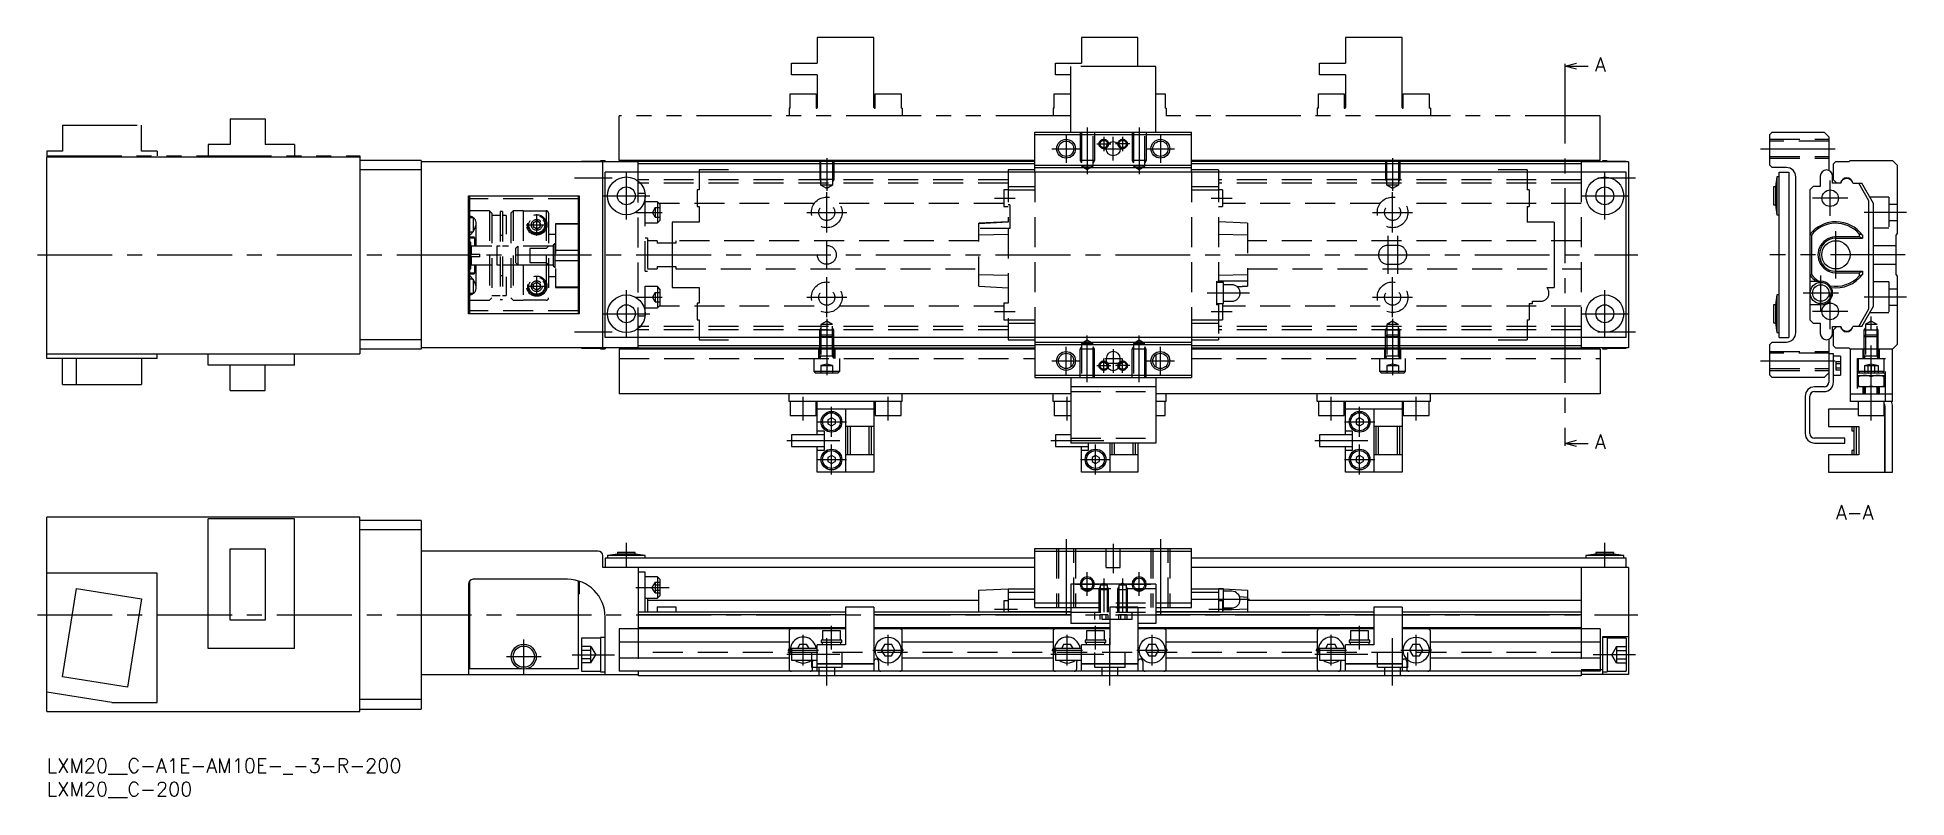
# Model space of a CAD drawing. Extents: x -2 to 394, y -8 to 153.
import ezdxf

# ---------------------------------------------------------------- set-up
doc = ezdxf.new("R2010")
doc.units = 0
doc.header["$LTSCALE"] = 0.5
for name, pattern in [('CENTER', [50.8, 31.75, -6.35, 6.35, -6.35]), ('DASHED', [19.05, 12.7, -6.35]), ('PHANTOM', [63.5, 31.75, -6.35, 6.35, -6.35, 6.35, -6.35])]:
    doc.linetypes.add(name, pattern=pattern)
for name, color, linetype in [('MSM_CENTER', 1, 'CENTER'), ('MSM_CONTINUOUS', 7, 'CONTINUOUS'), ('MSM_DASHED', 4, 'DASHED'), ('MSM_IMAGINARY', 6, 'PHANTOM'), ('MSM_NARROW', 5, 'CONTINUOUS'), ('MSM_PART_NUMBER', 7, 'CONTINUOUS')]:
    doc.layers.add(name, color=color, linetype=linetype)
doc.styles.get("Standard").update_dxf_attribs({"font": 'txt.shx', "height": 3, "bigfont": 'bigfont.shx'})

msp = doc.modelspace()

# ---------------------------------------------------------------- texts
at = {"layer": 'MSM_PART_NUMBER'}
for s, p in [('A', (328.32, 145.67)), ('A', (328.32, 65.67)), ('A-A', (379.4, 50.7))]:
    msp.add_text(s, height=3, dxfattribs=at).set_placement(p)

# ---------------------------------------------------------------- blocks, each defined once
blk = doc.blocks.new('*U8')
at = {"layer": 'MSM_PART_NUMBER'}
blk.add_text('LXM20__C-A1E-AM10E-_-3-R-200', height=3, dxfattribs=at).set_placement((0, -3))
blk = doc.blocks.new('*U9')
at = {"layer": 'MSM_PART_NUMBER'}
blk.add_text('LXM20__C-200', height=3, dxfattribs=at).set_placement((0, -8))

# ---------------------------------------------------------------- linework, layer by layer
at = {"layer": 'MSM_CENTER'}
for p, q in [((321.9, 146.3), (321.9, 67.3)), ((216.15, 132.3), (216.15, 126.3)), ((220.65, 133.8), (220.65, 123.89)), ((224.15, 131.8), (224.15, 128.8)), ((226.15, 126.8), (226.15, 131.8)), ((228.15, 131.8), (228.15, 128.8)), ((231.65, 133.8), (231.65, 123.89)), ((236.15, 132.3), (236.15, 126.3)), ((165.4, 127.3), (165.4, 120.39)), ((213.15, 129.3), (219.15, 129.3)), ((222.65, 130.3), (225.65, 130.3)), ((224.15, 129.3), (228.15, 129.3)), ((229.65, 130.3), (226.65, 130.3)), ((233.15, 129.3), (239.15, 129.3)), ((285.4, 127.3), (285.4, 120.39)), ((363.4, 129.3), (379.9, 129.3)), ((111.9, 123.1), (119.9, 123.1)), ((122.9, 114.3), (122.9, 124.3)), ((328.9, 123.1), (336.9, 123.1)), ((330.4, 114.3), (330.4, 124.3)), ((117.9, 119.3), (127.9, 119.3)), ((165.4, 111.55), (165.4, 120.05)), ((285.4, 111.55), (285.4, 120.05)), ((325.4, 119.3), (335.4, 119.3)), ((378.2, 115.05), (378.2, 122.55)), ((103.9, 110.89), (103.9, 115.41)), ((124.9, 115.8), (130.5, 115.8)), ((161.15, 115.8), (169.65, 115.8)), ((200.95, 118.8), (205.35, 118.8)), ((246.95, 118.8), (251.35, 118.8)), ((281.15, 115.8), (289.65, 115.8)), ((381.95, 118.8), (374.45, 118.8)), ((394.4, 115.8), (385.4, 115.8)), ((101.64, 113.15), (106.16, 113.15)), ((379.4, 101.8), (379.4, 111.8)), ((165.4, 103.8), (165.4, 109.8)), ((284.4, 110.8), (284.4, 102.8)), ((286.4, 110.8), (286.4, 102.8)), ((-2, 106.8), (337.4, 106.8)), ((394.1, 106.8), (365.4, 106.8)), ((101.9, 100.15), (105.89, 100.15)), ((103.9, 98.15), (103.9, 102.14)), ((122.9, 89.3), (122.9, 99.3)), ((165.4, 93.55), (165.4, 102.05)), ((285.4, 93.55), (285.4, 102.05)), ((330.4, 89.3), (330.4, 99.3)), ((376.2, 94.95), (376.2, 102.45)), ((124.9, 97.8), (130.5, 97.8)), ((161.15, 97.8), (169.65, 97.8)), ((255.05, 98.7), (246.05, 98.7)), ((281.15, 97.8), (289.65, 97.8)), ((379.95, 98.7), (372.45, 98.7)), ((378.2, 91.05), (378.2, 98.55)), ((394.4, 97.8), (385.4, 97.8)), ((117.9, 94.3), (127.9, 94.3)), ((165.4, 93.21), (165.4, 81.3)), ((200.95, 94.8), (205.35, 94.8)), ((246.95, 94.75), (251.35, 94.75)), ((285.4, 93.21), (285.4, 81.3)), ((325.4, 94.3), (335.4, 94.3)), ((381.95, 94.8), (374.45, 94.8)), ((386.9, 71.7), (386.9, 93.71)), ((111.9, 90.5), (119.9, 90.5)), ((216.15, 81.3), (216.15, 87.3)), ((220.65, 79.8), (220.65, 89.71)), ((231.65, 79.8), (231.65, 89.71)), ((236.15, 81.3), (236.15, 87.3)), ((328.9, 90.5), (336.9, 90.5)), ((213.15, 84.3), (219.15, 84.3)), ((222.65, 83.3), (225.65, 83.3)), ((224.15, 81.8), (224.15, 84.8)), ((224.4, 84.8), (227.9, 84.8)), ((224.4, 83.8), (227.9, 83.8)), ((226.15, 86.8), (226.15, 81.8)), ((229.65, 83.3), (226.65, 83.3)), ((228.15, 81.8), (228.15, 84.8)), ((233.15, 84.3), (239.15, 84.3)), ((363.4, 84.3), (379.9, 84.3)), ((160.4, 71.7), (160.4, 76.7)), ((178.4, 71.7), (178.4, 76.7)), ((216.4, 71.7), (216.4, 76.7)), ((272.4, 71.7), (272.4, 76.7)), ((290.4, 71.7), (290.4, 76.7)), ((163.2, 71.4), (169.6, 71.4)), ((166.4, 68.2), (166.4, 74.6)), ((275.2, 71.4), (281.6, 71.4)), ((278.4, 68.2), (278.4, 74.6)), ((156.9, 67.4), (168.15, 67.4)), ((212.9, 67.4), (224.15, 67.4)), ((268.9, 67.4), (280.15, 67.4)), ((166.4, 60.2), (166.4, 66.6)), ((222.4, 60.2), (222.4, 66.6)), ((278.4, 60.2), (278.4, 66.6)), ((163.2, 63.4), (169.6, 63.4)), ((219.2, 63.4), (225.6, 63.4)), ((275.2, 63.4), (281.6, 63.4)), ((122.9, 40.5), (122.9, 45.7)), ((216.15, 46.5), (216.15, 30)), ((226.15, 45.5), (226.15, 39.3)), ((236.15, 46.5), (236.15, 30)), ((330.4, 40.5), (330.4, 45.7)), ((124.9, 36.25), (132, 36.25)), ((218.15, 37), (223.15, 37)), ((220.65, 34.5), (220.65, 39.5)), ((224.15, 38.2), (224.15, 31)), ((228.15, 38.2), (228.15, 31)), ((229.15, 37), (234.15, 37)), ((231.65, 34.5), (231.65, 39.5)), ((255.05, 33.7), (246.45, 33.7)), ((-2, 30.5), (337.4, 30.5)), ((166.4, 23.1), (166.4, 28.1)), ((200.95, 31.7), (205.85, 31.7)), ((222.4, 23.1), (222.4, 28.1)), ((246.45, 31.7), (251.35, 31.7)), ((278.4, 23.1), (278.4, 28.1)), ((101.15, 17.95), (101.15, 25.25)), ((160.4, 19.75), (160.4, 26.25)), ((165.4, 15.5), (165.4, 25.5)), ((178.4, 19.75), (178.4, 26.25)), ((216.4, 19.75), (216.4, 26.25)), ((225.4, 15.5), (225.4, 25.5)), ((234.4, 19.75), (234.4, 26.25)), ((272.4, 19.75), (272.4, 26.25)), ((285.4, 15.5), (285.4, 25.5)), ((290.4, 19.75), (290.4, 26.25)), ((97.5, 21.6), (104.8, 21.6)), ((111.4, 22), (120.4, 22)), ((156.9, 22.1), (168.15, 22.1)), ((157.15, 23), (163.65, 23)), ((175.15, 23), (181.65, 23)), ((212.9, 22.1), (224.15, 22.1)), ((213.15, 23), (219.65, 23)), ((231.15, 23), (237.65, 23)), ((268.9, 22.1), (280.15, 22.1)), ((269.15, 23), (275.65, 23)), ((287.15, 23), (293.65, 23)), ((336.9, 22), (327.9, 22))]:
    msp.add_line(p, q, dxfattribs=at)
at = {"layer": 'MSM_CONTINUOUS'}
for p, q in [((321.9, 146.8), (324.4, 147.47)), ((321.9, 147.3), (321.9, 146.3)), ((324.4, 146.13), (321.9, 146.8)), ((321.9, 146.8), (326.9, 146.8)), ((209.55, 132.8), (242.75, 132.8)), ((209.55, 124.3), (209.55, 132.8)), ((209.55, 132.3), (242.75, 132.3)), ((242.75, 124.3), (242.75, 132.8)), ((365.4, 132.3), (365.9, 132.8)), ((365.4, 125.8), (365.4, 132.3)), ((365.9, 132.8), (376.9, 132.8)), ((376.9, 132.8), (377.9, 131.8)), ((377.9, 131.8), (377.9, 124.7)), ((66.4, 127.5), (0, 127.5)), ((0, 84.8), (0, 127.5)), ((66.4, 127.5), (66.4, 85.8)), ((79.4, 126.8), (66.4, 126.8)), ((79.4, 124.8), (66.4, 124.8)), ((79.4, 126.8), (79.4, 86.8)), ((125.4, 126.5), (79.4, 126.5)), ((117.4, 126.6), (113.4, 126.6)), ((117.4, 126.75), (117.4, 126.5)), ((118.4, 126.75), (117.4, 126.75)), ((117.9, 87.1), (117.9, 126.5)), ((118.4, 126.75), (118.4, 126.5)), ((118.4, 89.3), (118.4, 124.3)), ((334.9, 124.3), (118.4, 124.3)), ((125.4, 124.3), (125.4, 126.8)), ((209.55, 126.8), (125.4, 126.8)), ((209.55, 126.6), (125.4, 126.6)), ((209.55, 126.1), (125.4, 126.1)), ((209.55, 124.8), (203.85, 124.8)), ((203.85, 124.8), (203.85, 124.3)), ((209.55, 125.8), (242.75, 125.8)), ((209.55, 125.3), (242.75, 125.3)), ((325.4, 126.8), (242.75, 126.8)), ((325.4, 126.6), (242.75, 126.6)), ((325.4, 126.1), (242.75, 126.1)), ((248.45, 124.8), (242.75, 124.8)), ((248.45, 124.8), (248.45, 124.3)), ((325.4, 126.8), (325.4, 124.3)), ((335.4, 126.5), (325.4, 126.5)), ((330.9, 126.75), (329.9, 126.75)), ((329.9, 126.75), (329.9, 126.5)), ((330.9, 126.75), (330.9, 126.5)), ((334.9, 126.6), (330.9, 126.6)), ((334.9, 126.6), (334.9, 126.5)), ((334.9, 89.3), (334.9, 124.3)), ((335.4, 126.5), (335.4, 87.1)), ((365.9, 125.3), (365.4, 125.8)), ((368.9, 125.3), (365.9, 125.3)), ((366.85, 123.3), (366.6, 121.2)), ((366.85, 123.3), (366.85, 115.3)), ((367.4, 123.3), (366.85, 123.3)), ((367.4, 89.3), (367.4, 124.3)), ((367.4, 124.3), (369.4, 124.3)), ((369.4, 124.3), (369.4, 89.3)), ((370.9, 90.3), (370.9, 123.3)), ((376.1, 123.5), (376.1, 121.3)), ((378.7, 122), (378.7, 123.5)), ((378.9, 126.1), (379.4, 126.6)), ((378.9, 122.7), (378.9, 126.1)), ((379.4, 126.6), (382.2, 126.6)), ((382.2, 126.6), (382.4, 126.8)), ((382.4, 126.8), (391.4, 126.8)), ((391.4, 126.8), (392.4, 125.8)), ((392.4, 125.8), (392.4, 111.3)), ((89.4, 94.3), (89.4, 119.3)), ((89.4, 119.3), (112.9, 119.3)), ((89.65, 119.3), (89.65, 94.3)), ((112.65, 119.3), (112.65, 94.3)), ((112.9, 119.3), (112.9, 94.3)), ((366.2, 121.2), (366.2, 117.4)), ((366.6, 121.2), (366.2, 121.2)), ((366.6, 121.2), (366.6, 117.4)), ((374.61, 121.3), (373.9, 120.59)), ((373.9, 120.59), (373.9, 93.01)), ((376.1, 121.3), (374.61, 121.3)), ((380.44, 122), (378.7, 122)), ((379.6, 122), (378.9, 122.7)), ((382.96, 122), (384.9, 122)), ((386.4, 118.26), (384.24, 122)), ((387.4, 117.67), (384.9, 122)), ((89.65, 116.15), (89.4, 116.15)), ((366.2, 117.4), (366.6, 117.4)), ((366.6, 117.4), (366.85, 115.3)), ((366.85, 115.3), (367.4, 115.3)), ((386.4, 95.34), (386.4, 118.26)), ((387.4, 95.93), (387.4, 117.67)), ((89.4, 111.3), (89.65, 111.3)), ((112.9, 113.55), (112.65, 113.55)), ((112.9, 113.46), (112.65, 113.46)), ((374.2, 110.99), (373.9, 111.13)), ((384.36, 111.27), (384.36, 110.59)), ((392.4, 111.3), (392.1, 111)), ((392.1, 111), (392.1, 102.6)), ((112.65, 107.92), (112.9, 107.92)), ((374.2, 110.99), (374.2, 102.61)), ((379.4, 110.3), (385.02, 110.3)), ((384.36, 110.59), (379.72, 110.59)), ((385.02, 110.3), (384.36, 110.59)), ((385.02, 110.97), (385.02, 110.3)), ((89.4, 106.95), (89.65, 106.95)), ((89.65, 106.35), (89.4, 106.35)), ((112.9, 105.68), (112.65, 105.68)), ((379.4, 103.3), (385.02, 103.3)), ((384.36, 103.01), (385.02, 103.3)), ((385.02, 103.3), (385.02, 102.63)), ((89.4, 102.3), (89.65, 102.3)), ((112.65, 100.14), (112.9, 100.14)), ((112.65, 100.05), (112.9, 100.05)), ((373.9, 102.47), (374.2, 102.61)), ((373.9, 101.2), (376.2, 101.2)), ((379.72, 103.01), (384.36, 103.01)), ((384.36, 103.01), (384.36, 102.33)), ((392.1, 102.6), (392.4, 102.3)), ((392.4, 102.3), (392.4, 87.8)), ((89.4, 97.15), (89.65, 97.15)), ((366.2, 96.2), (366.2, 92.4)), ((366.6, 96.2), (366.2, 96.2)), ((366.85, 98.3), (366.6, 96.2)), ((366.6, 96.2), (366.6, 92.4)), ((366.85, 98.3), (366.85, 90.3)), ((367.4, 98.3), (366.85, 98.3)), ((376.2, 96.2), (373.9, 96.2)), ((384.24, 91.6), (386.4, 95.34)), ((384.9, 91.6), (387.4, 95.93)), ((112.9, 94.3), (89.4, 94.3)), ((366.2, 92.4), (366.6, 92.4)), ((366.6, 92.4), (366.85, 90.3)), ((373.9, 93.01), (374.61, 92.3)), ((374.61, 92.3), (376.1, 92.3)), ((376.1, 92.3), (376.1, 90.1)), ((378.7, 90.1), (378.7, 91.6)), ((378.7, 91.6), (380.44, 91.6)), ((378.9, 90.9), (379.6, 91.6)), ((384.9, 91.6), (382.96, 91.6)), ((79.4, 88.8), (66.4, 88.8)), ((334.9, 89.3), (118.4, 89.3)), ((125.4, 86.8), (125.4, 89.3)), ((209.55, 87.5), (125.4, 87.5)), ((203.85, 89.3), (203.85, 88.8)), ((203.85, 88.8), (209.55, 88.8)), ((209.55, 89.3), (209.55, 80.8)), ((209.55, 88.3), (242.75, 88.3)), ((209.55, 87.8), (242.75, 87.8)), ((242.75, 89.3), (242.75, 80.8)), ((242.75, 88.8), (248.45, 88.8)), ((325.4, 87.5), (242.75, 87.5)), ((248.45, 89.3), (248.45, 88.8)), ((325.4, 89.3), (325.4, 86.8)), ((365.4, 87.8), (365.9, 88.3)), ((365.4, 81.3), (365.4, 87.8)), ((365.9, 88.3), (368.9, 88.3)), ((366.85, 90.3), (367.4, 90.3)), ((367.4, 89.3), (369.4, 89.3)), ((377.9, 88.9), (377.9, 79.8)), ((378.9, 87.5), (378.9, 90.9)), ((379.4, 87), (378.9, 87.5)), ((392.4, 87.8), (391.4, 86.8)), ((0, 85.8), (66.4, 85.8)), ((23.4, 84.8), (0, 84.8)), ((3.3, 79.3), (3.3, 84.8)), ((6.27, 79.3), (6.27, 84.8)), ((20.1, 84.8), (20.1, 79.3)), ((23.4, 84.8), (23.4, 85.8)), ((34.2, 83.4), (34.2, 85.8)), ((52.5, 83.4), (34.2, 83.4)), ((38.88, 78), (38.88, 83.4)), ((46.33, 78), (46.33, 83.4)), ((52.5, 83.4), (52.5, 85.8)), ((79.4, 86.8), (66.4, 86.8)), ((125.4, 87.1), (79.4, 87.1)), ((113.4, 87), (117.4, 87)), ((117.4, 87.1), (117.4, 86.85)), ((117.4, 86.85), (118.4, 86.85)), ((118.4, 87.1), (118.4, 86.85)), ((209.55, 86.8), (121.4, 86.8)), ((121.4, 86.8), (121.4, 77.3)), ((209.55, 87), (125.4, 87)), ((217.15, 85.58), (217.15, 83.02)), ((224.65, 84.8), (224.65, 83.8)), ((227.65, 83.8), (227.65, 84.8)), ((235.15, 85.58), (235.15, 83.02)), ((325.4, 87), (242.75, 87)), ((329.4, 86.8), (242.75, 86.8)), ((335.4, 87.1), (325.4, 87.1)), ((329.4, 86.8), (329.4, 77.3)), ((329.9, 87.1), (329.9, 86.85)), ((329.9, 86.85), (330.9, 86.85)), ((330.9, 87.1), (330.9, 86.85)), ((330.9, 87), (334.9, 87)), ((334.9, 87.1), (334.9, 87)), ((378.9, 85.8), (377.9, 85.8)), ((378.9, 79.8), (378.9, 85.8)), ((380.4, 85.3), (378.9, 85.3)), ((382.2, 87), (379.4, 87)), ((380.4, 85.3), (380.4, 81.3)), ((382.4, 86.8), (382.2, 87)), ((391.4, 86.8), (382.4, 86.8)), ((382.4, 86.8), (382.4, 75.7)), ((391.4, 75.7), (391.4, 86.8)), ((3.3, 79.3), (20.1, 79.3)), ((209.55, 81.3), (242.75, 81.3)), ((209.55, 80.8), (242.75, 80.8)), ((217.15, 80.8), (217.15, 66.9)), ((235.15, 80.8), (235.15, 66.9)), ((365.9, 80.8), (365.4, 81.3)), ((376.9, 80.8), (365.9, 80.8)), ((377.9, 81.8), (376.9, 80.8)), ((378.9, 81.3), (380.4, 81.3)), ((384, 78.8), (384, 81.8)), ((384, 81.8), (389.8, 81.8)), ((384.15, 81.2), (389.65, 81.2)), ((384.15, 81.2), (384.15, 78.8)), ((386.9, 79.05), (386.9, 80.95)), ((389.65, 78.8), (389.65, 81.2)), ((389.8, 81.8), (389.8, 78.8)), ((38.88, 78), (46.33, 78)), ((217.15, 77.3), (121.4, 77.3)), ((157.4, 75.7), (157.4, 77.3)), ((181.4, 75.7), (157.4, 75.7)), ((157.65, 75.7), (157.65, 72.7)), ((163.15, 72.7), (163.15, 75.7)), ((163.4, 68.65), (163.4, 75.57)), ((175.4, 75.57), (175.4, 60.7)), ((175.65, 75.7), (175.65, 72.7)), ((181.15, 72.7), (181.15, 75.7)), ((181.4, 75.7), (181.4, 77.3)), ((213.4, 75.7), (213.4, 77.3)), ((217.15, 75.7), (213.4, 75.7)), ((213.65, 75.7), (213.65, 72.7)), ((235.15, 78.8), (217.15, 78.8)), ((329.4, 77.3), (235.15, 77.3)), ((237.4, 75.7), (235.15, 75.7)), ((237.15, 72.7), (237.15, 75.7)), ((237.4, 75.7), (237.4, 77.3)), ((269.4, 75.7), (269.4, 77.3)), ((293.4, 75.7), (269.4, 75.7)), ((269.65, 75.7), (269.65, 72.7)), ((275.15, 72.7), (275.15, 75.7)), ((275.4, 68.65), (275.4, 75.57)), ((287.4, 75.57), (287.4, 60.7)), ((287.65, 75.7), (287.65, 72.7)), ((293.15, 72.7), (293.15, 75.7)), ((293.4, 75.7), (293.4, 77.3)), ((372.9, 76.8), (372.9, 68.9)), ((373.9, 68.9), (373.9, 76.8)), ((376.9, 78.8), (374.9, 78.8)), ((374.9, 77.8), (376.9, 77.8)), ((382.4, 77.3), (391.4, 77.3)), ((391.4, 75.7), (382.4, 75.7)), ((389.8, 78.8), (384, 78.8)), ((384.15, 75.7), (384.15, 72.7)), ((385.2, 77.3), (385.2, 78.8)), ((385.4, 78.8), (385.4, 77.3)), ((388.59, 78.81), (388.27, 78.8)), ((388.4, 77.3), (388.4, 78.8)), ((388.6, 78.8), (388.6, 77.3)), ((389.65, 72.7), (389.65, 75.7)), ((157.65, 72.7), (163.15, 72.7)), ((175.4, 74.1), (163.4, 74.1)), ((166.4, 72.27), (165.65, 71.83)), ((165.65, 71.83), (165.65, 70.97)), ((167.15, 71.83), (166.4, 72.27)), ((167.15, 71.83), (167.15, 70.97)), ((169.4, 74.1), (169.4, 60.7)), ((175.65, 72.7), (181.15, 72.7)), ((213.65, 72.7), (217.15, 72.7)), ((235.15, 72.7), (237.15, 72.7)), ((269.65, 72.7), (275.15, 72.7)), ((287.4, 74.1), (275.4, 74.1)), ((278.4, 72.27), (277.65, 71.83)), ((277.65, 71.83), (277.65, 70.97)), ((279.15, 71.83), (278.4, 72.27)), ((279.15, 71.83), (279.15, 70.97)), ((281.4, 74.1), (281.4, 60.7)), ((287.65, 72.7), (293.15, 72.7)), ((384.15, 74.1), (377.8, 74.1)), ((377.8, 74.1), (377.8, 70.4)), ((384.15, 72.7), (389.65, 72.7)), ((389.75, 74.1), (389.65, 74.1)), ((389.75, 60.7), (389.75, 74.1)), ((389.75, 74.05), (389.8, 74.05)), ((389.8, 74.7), (389.8, 60.7)), ((391.4, 60.7), (391.4, 74.7)), ((157.9, 68.65), (157.9, 66.15)), ((164.9, 68.65), (157.9, 68.65)), ((164.9, 69.4), (163.4, 69.4)), ((164.9, 65.4), (164.9, 69.4)), ((165.65, 70.97), (166.4, 70.53)), ((166.4, 70.53), (167.15, 70.97)), ((175.4, 70.4), (169.4, 70.4)), ((169.9, 64.4), (169.9, 70.4)), ((170.4, 64.4), (170.4, 70.4)), ((174.4, 64.4), (174.4, 70.4)), ((174.9, 64.4), (174.9, 70.4)), ((213.9, 68.65), (213.9, 66.15)), ((217.15, 68.65), (213.9, 68.65)), ((269.9, 68.65), (269.9, 66.15)), ((276.9, 68.65), (269.9, 68.65)), ((276.9, 69.4), (275.4, 69.4)), ((276.9, 65.4), (276.9, 69.4)), ((277.65, 70.97), (278.4, 70.53)), ((278.4, 70.53), (279.15, 70.97)), ((287.4, 70.4), (281.4, 70.4)), ((281.9, 64.4), (281.9, 70.4)), ((282.4, 64.4), (282.4, 70.4)), ((286.4, 64.4), (286.4, 70.4)), ((286.9, 64.4), (286.9, 70.4)), ((321.9, 66.8), (324.4, 67.47)), ((381.3, 67.9), (374.9, 67.9)), ((377.8, 70.4), (384.3, 70.4)), ((381.3, 66.9), (381.3, 67.9)), ((382.8, 70.4), (382.8, 69.5)), ((382.8, 69.5), (383.3, 69.5)), ((383.3, 64.4), (383.3, 70.4)), ((383.8, 64.4), (383.8, 70.4)), ((384.3, 70.4), (384.3, 64.4)), ((157.9, 66.15), (164.9, 66.15)), ((163.4, 60.7), (163.4, 66.15)), ((163.4, 65.4), (164.9, 65.4)), ((166.4, 64.27), (165.65, 63.83)), ((165.65, 63.83), (165.65, 62.97)), ((167.15, 63.83), (166.4, 64.27)), ((167.15, 63.83), (167.15, 62.97)), ((175.4, 64.4), (169.4, 64.4)), ((213.9, 66.15), (220.9, 66.15)), ((235.15, 66.9), (217.15, 66.9)), ((219.4, 60.7), (219.4, 66.15)), ((219.4, 65.4), (220.9, 65.4)), ((220.9, 65.4), (220.9, 66.9)), ((222.4, 64.27), (221.65, 63.83)), ((221.65, 63.83), (221.65, 62.97)), ((223.15, 63.83), (222.4, 64.27)), ((223.15, 63.83), (223.15, 62.97)), ((225.4, 66.9), (225.4, 60.7)), ((231.4, 64.4), (225.4, 64.4)), ((225.9, 64.4), (225.9, 66.9)), ((226.4, 64.4), (226.4, 66.9)), ((230.4, 64.4), (230.4, 66.9)), ((230.9, 64.4), (230.9, 66.9)), ((231.4, 66.9), (231.4, 60.7)), ((269.9, 66.15), (276.9, 66.15)), ((275.4, 60.7), (275.4, 66.15)), ((275.4, 65.4), (276.9, 65.4)), ((278.4, 64.27), (277.65, 63.83)), ((277.65, 63.83), (277.65, 62.97)), ((279.15, 63.83), (278.4, 64.27)), ((279.15, 63.83), (279.15, 62.97)), ((287.4, 64.4), (281.4, 64.4)), ((321.9, 67.3), (321.9, 66.3)), ((324.4, 66.13), (321.9, 66.8)), ((321.9, 66.8), (326.9, 66.8)), ((374.9, 66.9), (381.3, 66.9)), ((384.3, 64.4), (377.8, 64.4)), ((377.8, 64.4), (377.8, 60.7)), ((382.8, 65.3), (382.8, 64.4)), ((383.3, 65.3), (382.8, 65.3)), ((175.4, 60.7), (163.4, 60.7)), ((165.65, 62.97), (166.4, 62.53)), ((166.4, 62.53), (167.15, 62.97)), ((231.4, 60.7), (219.4, 60.7)), ((221.65, 62.97), (222.4, 62.53)), ((222.4, 62.53), (223.15, 62.97)), ((287.4, 60.7), (275.4, 60.7)), ((277.65, 62.97), (278.4, 62.53)), ((278.4, 62.53), (279.15, 62.97)), ((377.8, 60.7), (389.75, 60.7)), ((389.75, 60.75), (389.8, 60.75)), ((389.8, 60.7), (391.4, 60.7)), ((66.4, 51.2), (0, 51.2)), ((0, 10), (0, 51.2)), ((52.5, 50.8), (34.2, 50.8)), ((34.2, 23.3), (34.2, 50.8)), ((52.5, 23.3), (52.5, 50.8)), ((66.4, 10), (66.4, 51.2)), ((79.4, 50.5), (66.4, 50.5)), ((79.4, 48.5), (66.4, 48.5)), ((79.4, 50.5), (79.4, 10.5)), ((38.88, 29.35), (38.88, 44.45)), ((38.88, 44.45), (46.33, 44.45)), ((46.33, 44.45), (46.33, 29.35)), ((116.9, 44), (79.4, 44)), ((121, 43.7), (121, 43.3)), ((124.8, 43.7), (121, 43.7)), ((124.8, 43.3), (124.8, 43.7)), ((209.55, 44.5), (242.75, 44.5)), ((209.55, 32), (209.55, 44.5)), ((209.55, 44), (242.75, 44)), ((242.75, 32), (242.75, 44.5)), ((328.5, 43.7), (328.5, 43.3)), ((332.3, 43.7), (328.5, 43.7)), ((332.3, 43.3), (332.3, 43.7)), ((117.9, 40.5), (117.9, 43)), ((209.55, 40.5), (117.9, 40.5)), ((118.4, 42.5), (118.4, 40.5)), ((209.55, 42.5), (118.4, 42.5)), ((121, 43.3), (118.9, 43.05)), ((126.9, 43.05), (118.9, 43.05)), ((118.9, 43.05), (118.9, 42.5)), ((124.8, 43.3), (121, 43.3)), ((126.9, 43.05), (124.8, 43.3)), ((125.4, 40.5), (125.4, 27.5)), ((126.9, 42.5), (126.9, 43.05)), ((334.9, 42.5), (242.75, 42.5)), ((335.4, 40.5), (242.75, 40.5)), ((325.4, 40.5), (325.4, 27.5)), ((328.5, 43.3), (326.4, 43.05)), ((326.4, 43.05), (326.4, 42.5)), ((334.4, 43.05), (326.4, 43.05)), ((332.3, 43.3), (328.5, 43.3)), ((334.4, 43.05), (332.3, 43.3)), ((334.4, 42.5), (334.4, 43.05)), ((334.9, 40.5), (334.9, 42.5)), ((335.4, 40.5), (335.4, 17.8)), ((23.4, 39.3), (0, 39.3)), ((3.3, 17.31), (6.27, 36.08)), ((6.27, 36.08), (20.1, 33.89)), ((23.4, 11.9), (23.4, 39.3)), ((89.4, 37), (89.4, 17.8)), ((89.65, 37.66), (89.65, 19)), ((110.4, 38), (90.4, 38)), ((112.65, 37.68), (112.65, 19)), ((112.9, 37.25), (112.65, 37.25)), ((112.9, 37.16), (112.65, 37.16)), ((112.9, 37.6), (112.9, 34.92)), ((126.9, 39.5), (125.4, 39.5)), ((126.9, 31), (126.9, 39.5)), ((129.5, 38.5), (126.9, 38.5)), ((130, 38), (129.5, 38.5)), ((129.5, 38.5), (129.5, 34)), ((130, 38), (130, 34.5)), ((197.65, 35.7), (203.85, 36)), ((197.65, 31), (197.65, 35.7)), ((203.85, 36), (209.55, 36)), ((203.85, 36), (203.85, 31)), ((235.15, 37), (217.15, 37)), ((217.15, 37), (217.15, 28.6)), ((235.15, 37), (235.15, 28.6)), ((242.75, 36), (248.45, 36)), ((248.45, 36), (249.47, 35.95)), ((248.45, 36), (248.45, 31)), ((249.55, 35.95), (248.45, 35.95)), ((249.55, 35.95), (254.65, 35.7)), ((249.55, 31.45), (249.55, 35.95)), ((254.65, 35.7), (254.65, 31)), ((20.1, 33.89), (17.13, 15.12)), ((89.4, 34.92), (89.65, 34.92)), ((112.65, 34.92), (112.9, 34.92)), ((126.9, 34), (129.5, 34)), ((127.4, 34), (127.4, 31)), ((197.65, 33.5), (127.4, 33.5)), ((129.4, 32.16), (133.4, 32.16)), ((129.4, 32.16), (129.4, 31)), ((129.5, 34), (130, 34.5)), ((133.4, 32.16), (133.4, 31)), ((175.4, 32.1), (169.4, 32.1)), ((169.4, 32.1), (169.4, 24.1)), ((175.4, 32.1), (175.4, 18.5)), ((203.85, 33.45), (202.95, 33.45)), ((202.95, 33.45), (202.95, 31)), ((203.85, 35.29), (209.55, 35.29)), ((203.85, 33.8), (209.55, 33.8)), ((209.55, 33), (217.15, 33)), ((209.55, 32), (217.15, 32)), ((225.4, 32.1), (225.4, 24.1)), ((231.4, 32.1), (225.4, 32.1)), ((231.4, 32.1), (231.4, 18.5)), ((235.15, 33), (242.75, 33)), ((235.15, 32), (242.75, 32)), ((242.75, 35.29), (248.45, 35.29)), ((242.75, 33.8), (248.45, 33.8)), ((249.35, 33.45), (248.45, 33.45)), ((249.35, 33.45), (249.35, 31)), ((251.3, 35.45), (249.55, 35.45)), ((249.55, 31.95), (251.3, 31.95)), ((249.55, 31.53), (254.65, 31.73)), ((254.65, 34.13), (252.95, 34.29)), ((325.4, 33.5), (254.65, 33.5)), ((287.4, 32.1), (281.4, 32.1)), ((281.4, 32.1), (281.4, 24.1)), ((287.4, 32.1), (287.4, 18.5)), ((46.33, 29.35), (38.88, 29.35)), ((118.4, 17.8), (118.4, 30)), ((169.4, 31), (125.4, 31)), ((169.4, 30.5), (125.4, 30.5)), ((217.15, 31), (175.4, 31)), ((217.15, 30.5), (175.4, 30.5)), ((203.85, 31.2), (217.15, 31.2)), ((225.4, 28.6), (217.15, 28.6)), ((235.15, 28.6), (231.4, 28.6)), ((235.15, 31.2), (248.45, 31.2)), ((281.4, 31), (235.15, 31)), ((281.4, 30.5), (235.15, 30.5)), ((249.35, 31.45), (249.55, 31.45)), ((325.4, 31), (287.4, 31)), ((325.4, 30.5), (287.4, 30.5)), ((117.4, 25.5), (113.4, 25.5)), ((113.4, 25.5), (113.4, 18.5)), ((118.4, 25.65), (117.4, 25.65)), ((117.4, 25.65), (117.4, 18.35)), ((169.4, 27.5), (121.4, 27.5)), ((121.4, 27.5), (121.4, 18.5)), ((157.4, 24.7), (121.4, 24.7)), ((169.4, 27.7), (125.4, 27.7)), ((157.4, 27), (157.4, 19)), ((159.68, 24.25), (159.16, 23.35)), ((159.68, 24.25), (161.12, 24.25)), ((161.64, 23.35), (161.12, 24.25)), ((163.4, 18.5), (163.4, 24.1)), ((169.4, 24.1), (163.4, 24.1)), ((164.2, 25.1), (164.2, 24.6)), ((168.6, 25.1), (164.2, 25.1)), ((168.6, 24.6), (164.2, 24.6)), ((164.4, 24.6), (164.4, 24.1)), ((164.5, 27.1), (164.5, 25.1)), ((168.3, 27.1), (164.5, 27.1)), ((168.3, 25.1), (168.3, 27.1)), ((168.4, 24.1), (168.4, 24.6)), ((168.6, 24.6), (168.6, 25.1)), ((225.4, 27.7), (175.4, 27.7)), ((225.4, 27.5), (175.4, 27.5)), ((177.68, 24.25), (176.96, 23)), ((177.68, 24.25), (179.12, 24.25)), ((179.84, 23), (179.12, 24.25)), ((181.4, 19), (181.4, 27)), ((213.4, 24.7), (181.4, 24.7)), ((213.4, 27), (213.4, 19)), ((215.68, 24.25), (215.16, 23.35)), ((215.68, 24.25), (217.12, 24.25)), ((217.64, 23.35), (217.12, 24.25)), ((225.4, 24.1), (219.4, 24.1)), ((219.4, 18.5), (219.4, 24.1)), ((220.2, 25.1), (220.2, 24.6)), ((224.6, 25.1), (220.2, 25.1)), ((224.6, 24.6), (220.2, 24.6)), ((220.4, 24.6), (220.4, 24.1)), ((220.5, 27.1), (220.5, 25.1)), ((224.3, 27.1), (220.5, 27.1)), ((224.3, 25.1), (224.3, 27.1)), ((224.4, 24.1), (224.4, 24.6)), ((224.6, 24.6), (224.6, 25.1)), ((281.4, 27.7), (231.4, 27.7)), ((281.4, 27.5), (231.4, 27.5)), ((233.68, 24.25), (232.96, 23)), ((233.68, 24.25), (235.12, 24.25)), ((235.84, 23), (235.12, 24.25)), ((237.4, 19), (237.4, 27)), ((269.4, 24.7), (237.4, 24.7)), ((269.4, 27), (269.4, 19)), ((271.68, 24.25), (271.16, 23.35)), ((271.68, 24.25), (273.12, 24.25)), ((273.64, 23.35), (273.12, 24.25)), ((281.4, 24.1), (275.4, 24.1)), ((275.4, 18.5), (275.4, 24.1)), ((276.2, 25.1), (276.2, 24.6)), ((280.6, 25.1), (276.2, 25.1)), ((280.6, 24.6), (276.2, 24.6)), ((276.4, 24.6), (276.4, 24.1)), ((276.5, 27.1), (276.5, 25.1)), ((280.3, 27.1), (276.5, 27.1)), ((280.3, 25.1), (280.3, 27.1)), ((280.4, 24.1), (280.4, 24.6)), ((280.6, 24.6), (280.6, 25.1)), ((325.4, 27.7), (287.4, 27.7)), ((329.4, 27.5), (287.4, 27.5)), ((289.68, 24.25), (288.96, 23)), ((289.68, 24.25), (291.12, 24.25)), ((291.84, 23), (291.12, 24.25)), ((293.4, 19), (293.4, 27)), ((329.4, 24.7), (293.4, 24.7)), ((329.4, 27.5), (329.4, 18.5)), ((335.4, 25.8), (329.9, 25.8)), ((329.9, 25.8), (329.9, 17.8)), ((330.9, 25.65), (329.9, 25.65)), ((330.9, 25.65), (330.9, 18.35)), ((334.9, 25.5), (330.9, 25.5)), ((334.9, 25.5), (334.9, 18.5)), ((52.5, 23.3), (34.2, 23.3)), ((157.4, 21.3), (121.4, 21.3)), ((157.4, 23.3), (157.22, 23)), ((157.22, 23), (157.4, 22.7)), ((163.4, 23.35), (157.9, 23.35)), ((157.9, 23.35), (157.9, 20.85)), ((157.9, 20.85), (163.4, 20.85)), ((162.4, 19), (162.4, 20.6)), ((163.4, 20.15), (175.4, 20.15)), ((163.4, 20.1), (175.4, 20.1)), ((163.45, 20.15), (163.45, 20.1)), ((175.35, 20.15), (175.35, 20.1)), ((176.4, 20.6), (176.4, 19)), ((176.96, 23), (177.68, 21.75)), ((177.68, 21.75), (179.12, 21.75)), ((179.12, 21.75), (179.84, 23)), ((181.58, 23), (181.4, 23.3)), ((181.4, 22.7), (181.58, 23)), ((213.4, 21.3), (181.4, 21.3)), ((213.4, 23.3), (213.22, 23)), ((213.22, 23), (213.4, 22.7)), ((219.4, 23.35), (213.9, 23.35)), ((213.9, 23.35), (213.9, 20.85)), ((213.9, 20.85), (219.4, 20.85)), ((218.4, 19), (218.4, 20.6)), ((219.4, 20.15), (231.4, 20.15)), ((219.4, 20.1), (231.4, 20.1)), ((219.45, 20.15), (219.45, 20.1)), ((231.35, 20.15), (231.35, 20.1)), ((232.4, 20.6), (232.4, 19)), ((232.96, 23), (233.68, 21.75)), ((233.68, 21.75), (235.12, 21.75)), ((235.12, 21.75), (235.84, 23)), ((237.58, 23), (237.4, 23.3)), ((237.4, 22.7), (237.58, 23)), ((269.4, 21.3), (237.4, 21.3)), ((269.4, 23.3), (269.22, 23)), ((269.22, 23), (269.4, 22.7)), ((275.4, 23.35), (269.9, 23.35)), ((269.9, 23.35), (269.9, 20.85)), ((269.9, 20.85), (275.4, 20.85)), ((274.4, 19), (274.4, 20.6)), ((275.4, 20.15), (287.4, 20.15)), ((275.4, 20.1), (287.4, 20.1)), ((275.45, 20.15), (275.45, 20.1)), ((287.35, 20.15), (287.35, 20.1)), ((288.4, 20.6), (288.4, 19)), ((288.96, 23), (289.68, 21.75)), ((289.68, 21.75), (291.12, 21.75)), ((291.12, 21.75), (291.84, 23)), ((293.58, 23), (293.4, 23.3)), ((293.4, 22.7), (293.58, 23)), ((329.4, 21.3), (293.4, 21.3)), ((17.13, 15.12), (3.3, 17.31)), ((79.4, 17.8), (125.4, 17.8)), ((100.64, 19), (89.65, 19)), ((112.65, 19), (101.66, 19)), ((113.4, 18.5), (117.4, 18.5)), ((117.4, 18.35), (118.4, 18.35)), ((329.4, 18.5), (121.4, 18.5)), ((125.4, 18.5), (125.4, 17.5)), ((325.4, 17.5), (125.4, 17.5)), ((329.9, 18.8), (325.4, 18.8)), ((325.4, 18.5), (325.4, 17.5)), ((335.4, 17.8), (325.4, 17.8)), ((329.9, 18.35), (330.9, 18.35)), ((330.9, 18.5), (334.9, 18.5)), ((13.82, 11.9), (0, 14.09)), ((13.82, 11.9), (23.4, 11.9)), ((79.4, 12.5), (66.4, 12.5)), ((0, 10), (66.4, 10)), ((66.4, 10.5), (79.4, 10.5))]:
    msp.add_line(p, q, dxfattribs=at)
for centre, radius in [((216.15, 129.3), 1.62), ((236.15, 129.3), 1.62), ((226.15, 129.3), 1.5), ((122.9, 119.3), 4), ((330.4, 119.3), 4), ((122.9, 119.3), 1.9), ((330.4, 119.3), 1.9), ((378.2, 118.8), 1.75), ((379.4, 106.8), 3), ((376.2, 98.7), 2.25), ((376.2, 98.7), 1.75), ((122.9, 94.3), 4), ((122.9, 94.3), 1.9), ((330.4, 94.3), 4), ((330.4, 94.3), 1.9), ((378.2, 94.8), 1.75), ((216.15, 84.3), 1.62), ((236.15, 84.3), 1.62), ((166.4, 71.4), 2.2), ((166.4, 71.4), 1.9), ((278.4, 71.4), 2.2), ((278.4, 71.4), 1.9), ((166.4, 63.4), 2.2), ((166.4, 63.4), 1.9), ((222.4, 63.4), 2.2), ((222.4, 63.4), 1.9), ((278.4, 63.4), 2.2), ((278.4, 63.4), 1.9), ((101.15, 21.6), 2.65), ((101.15, 21.6), 2.25), ((178.4, 23), 2.75), ((234.4, 23), 2.75), ((290.4, 23), 2.75)]:
    msp.add_circle(centre, radius, dxfattribs=at)
for centre, radius, start, end in [((368.9, 123.3), 2, 0, 90), ((377.4, 123.5), 1.3, 0, 180), ((381.7, 121.8), 1.32, 8.7147, 171.2853), ((381.7, 121.7), 1.3, 13.3424, 166.6576), ((379.4, 106.8), 7, 36.5962, 141.7868), ((379.4, 106.8), 6.68, 42.0402, 141.1265), ((379.98, 100.61), 11.52, 64.0671, 67.6778), ((379.4, 106.8), 3.8, 85.1074, 274.8926), ((379.4, 106.8), 3.5, 90, 270), ((379.4, 106.8), 7, 218.2132, 233.1301), ((379.4, 106.8), 6.68, 218.8735, 237.0286), ((376.2, 98.7), 2.5, 270, 90), ((379.4, 106.8), 6.68, 259.3812, 317.9598), ((379.4, 106.8), 7, 261.8617, 323.4038), ((382.27, 107.87), 5.92, 290.6125, 297.6426), ((381.7, 91.8), 1.32, 188.7147, 351.2853), ((381.7, 91.9), 1.3, 193.3424, 346.6576), ((368.9, 90.3), 2, 270, 0), ((377.4, 90.1), 1.3, 180, 0), ((226.15, 84.8), 1.5, 0, 180), ((226.15, 83.8), 1.5, 180, 0), ((376.9, 79.8), 2, 270, 0), ((376.9, 79.8), 1, 270, 0), ((385.52, 77.23), 3.97, 69.7438, 110.2562), ((388.27, 77.23), 3.97, 69.7438, 110.2562), ((163.14, 75.39), 0.311, 34.723, 88.9034), ((175.66, 75.38), 0.318, 91.7128, 144.6608), ((275.14, 75.39), 0.311, 34.723, 88.9034), ((287.66, 75.38), 0.318, 91.7128, 144.6608), ((374.9, 76.8), 2, 90, 180), ((374.9, 76.8), 1, 90, 180), ((385.52, 82.77), 3.97, 249.7438, 290.2562), ((388.27, 82.77), 3.97, 249.7438, 290.2562), ((388.8, 74.7), 2.6, 0, 22.6199), ((388.8, 74.7), 1, 0, 31.7883), ((374.9, 68.9), 2, 180, 270), ((374.9, 68.9), 1, 180, 270), ((116.9, 43), 1, 0, 90), ((90.4, 37), 1, 90, 180), ((110.4, 30), 8, 0, 90), ((220.65, 37), 1.23, 0, 180), ((231.65, 37), 1.23, 0, 180), ((251.3, 33.7), 1.75, 270, 90), ((157.9, 27), 0.5, 90, 180), ((160.4, 23), 2.75, 7.312, 204.62), ((180.9, 27), 0.5, 0, 90), ((213.9, 27), 0.5, 90, 180), ((216.4, 23), 2.75, 7.312, 204.62), ((236.9, 27), 0.5, 0, 90), ((269.9, 27), 0.5, 90, 180), ((272.4, 23), 2.75, 7.312, 204.62), ((292.9, 27), 0.5, 0, 90), ((160.4, 23), 2.75, 231.4273, 308.5727), ((162.9, 20.6), 0.5, 150, 180), ((162.9, 20.6), 0.5, 0, 30), ((175.9, 20.6), 0.5, 0, 180), ((216.4, 23), 2.75, 231.4273, 308.5727), ((218.9, 20.6), 0.5, 150, 180), ((218.9, 20.6), 0.5, 0, 30), ((231.9, 20.6), 0.5, 0, 180), ((272.4, 23), 2.75, 231.4273, 308.5727), ((274.9, 20.6), 0.5, 150, 180), ((274.9, 20.6), 0.5, 0, 30), ((287.9, 20.6), 0.5, 0, 180), ((157.9, 19), 0.5, 180, 270), ((161.9, 19), 0.5, 270, 0), ((176.9, 19), 0.5, 180, 270), ((180.9, 19), 0.5, 270, 0), ((213.9, 19), 0.5, 180, 270), ((217.9, 19), 0.5, 270, 0), ((232.9, 19), 0.5, 180, 270), ((236.9, 19), 0.5, 270, 0), ((269.9, 19), 0.5, 180, 270), ((273.9, 19), 0.5, 270, 0), ((288.9, 19), 0.5, 180, 270), ((292.9, 19), 0.5, 270, 0)]:
    msp.add_arc(centre, radius, start, end, dxfattribs=at)
at = {"layer": 'MSM_DASHED'}
for p, q in [((219.15, 132.8), (219.15, 126.8)), ((219.42, 132.8), (219.42, 125.6)), ((221.88, 125.6), (221.88, 132.8)), ((222.15, 132.8), (222.15, 126.8)), ((230.15, 132.8), (230.15, 126.8)), ((230.42, 132.8), (230.42, 125.6)), ((232.88, 125.6), (232.88, 132.8)), ((233.15, 132.8), (233.15, 126.8)), ((365.4, 131.3), (377.9, 131.3)), ((377.9, 130.92), (365.4, 130.92)), ((365.4, 127.68), (377.9, 127.68)), ((365.4, 127.3), (377.9, 127.3)), ((125.4, 89.3), (125.4, 124.3)), ((163.9, 126.8), (163.9, 122.8)), ((164.17, 121.6), (164.17, 126.8)), ((166.63, 126.8), (166.63, 121.6)), ((166.9, 126.8), (166.9, 122.8)), ((203.85, 124.3), (203.85, 113.73)), ((209.55, 124.3), (209.55, 89.3)), ((222.15, 126.8), (219.15, 126.8)), ((219.15, 126.8), (219.42, 126.33)), ((219.42, 125.6), (220.65, 124.89)), ((221.88, 125.6), (219.42, 125.6)), ((220.65, 124.89), (221.88, 125.6)), ((222.15, 126.8), (221.88, 126.33)), ((233.15, 126.8), (230.15, 126.8)), ((230.15, 126.8), (230.42, 126.33)), ((230.42, 125.6), (231.65, 124.89)), ((232.88, 125.6), (230.42, 125.6)), ((231.65, 124.89), (232.88, 125.6)), ((233.15, 126.8), (232.88, 126.33)), ((242.75, 124.3), (242.75, 89.3)), ((248.45, 124.3), (248.45, 101.2)), ((283.9, 126.8), (283.9, 122.8)), ((284.17, 121.6), (284.17, 126.8)), ((286.63, 126.8), (286.63, 121.6)), ((286.9, 126.8), (286.9, 122.8)), ((325.4, 124.3), (325.4, 89.3)), ((203.85, 122.7), (125.4, 122.7)), ((203.85, 122), (125.4, 122)), ((126.9, 119.8), (125.4, 119.8)), ((126.9, 93.8), (126.9, 119.8)), ((166.9, 122.8), (163.9, 122.8)), ((163.9, 122.8), (164.17, 122.33)), ((166.63, 121.6), (164.17, 121.6)), ((165.4, 120.89), (164.17, 121.6)), ((166.63, 121.6), (165.4, 120.89)), ((166.9, 122.8), (166.63, 122.33)), ((202.95, 120.55), (202.95, 117.05)), ((203.85, 120.55), (202.95, 120.55)), ((203.85, 121.3), (209.55, 121.3)), ((203.85, 120.59), (209.55, 120.59)), ((242.75, 121.3), (248.45, 121.3)), ((242.75, 120.59), (248.45, 120.59)), ((325.4, 122.7), (248.45, 122.7)), ((325.4, 122), (248.45, 122)), ((249.35, 120.55), (248.45, 120.55)), ((249.35, 120.55), (249.35, 117.05)), ((283.9, 122.8), (284.17, 122.33)), ((286.9, 122.8), (283.9, 122.8)), ((286.63, 121.6), (284.17, 121.6)), ((285.4, 120.89), (284.17, 121.6)), ((286.63, 121.6), (285.4, 120.89)), ((286.9, 122.8), (286.63, 122.33)), ((390.6, 119.05), (386.6, 119.05)), ((390.6, 119.05), (390.6, 112.55)), ((112.65, 118.7), (89.65, 118.7)), ((93.9, 116.15), (89.65, 116.15)), ((93.9, 116.15), (93.9, 97.15)), ((94.4, 115.65), (93.9, 116.15)), ((94.4, 115.65), (94.4, 97.65)), ((96.15, 115.15), (94.4, 115.15)), ((96.15, 115.95), (96.15, 97.35)), ((96.65, 115.95), (96.15, 115.95)), ((96.65, 115.95), (96.65, 97.35)), ((97.4, 115.15), (96.65, 115.15)), ((97.4, 115.15), (97.4, 111.15)), ((98.9, 116.15), (98.4, 115.65)), ((98.4, 115.65), (98.4, 97.65)), ((101, 116.15), (98.9, 116.15)), ((98.9, 116.15), (98.9, 97.15)), ((101, 116.15), (101, 108.63)), ((101, 116.15), (105.9, 116.15)), ((105.9, 116.15), (105.9, 97.15)), ((106.4, 115.64), (106.4, 97.66)), ((129.5, 118.05), (126.9, 118.05)), ((129, 116.8), (128.42, 115.8)), ((129, 114.8), (128.42, 115.8)), ((129, 116.8), (129, 114.8)), ((129, 116.8), (130, 116.8)), ((129, 115.8), (130, 115.8)), ((129.5, 118.05), (129.5, 113.55)), ((130, 117.55), (129.5, 118.05)), ((162.74, 117.67), (129.88, 117.67)), ((130, 117.55), (130, 114.05)), ((202.95, 117.67), (168.06, 117.67)), ((202.95, 117.05), (203.85, 117.05)), ((204.25, 117.4), (203.85, 117.4)), ((204.25, 117.4), (204.25, 112.4)), ((248.45, 117.05), (249.35, 117.05)), ((282.74, 117.67), (249.35, 117.67)), ((325.4, 117.67), (288.06, 117.67)), ((392.4, 117.5), (390.6, 117.5)), ((90.4, 114.65), (89.4, 114.65)), ((89.4, 111.65), (90.4, 111.65)), ((89.67, 113.72), (89.68, 113.58)), ((89.68, 107.17), (89.68, 113.58)), ((90.4, 114.65), (90.4, 111.65)), ((91.05, 108.65), (91.05, 113.57)), ((103.9, 114.02), (103.15, 113.58)), ((103.15, 113.58), (103.15, 112.72)), ((103.15, 112.72), (103.9, 112.28)), ((103.85, 111), (103.94, 111)), ((104.65, 113.58), (103.9, 114.02)), ((103.9, 112.28), (104.65, 112.72)), ((104.65, 112.72), (104.65, 113.58)), ((106.4, 111.15), (107.9, 111.15)), ((112.65, 113.4), (107.9, 113.4)), ((107.9, 113.4), (107.9, 99.9)), ((112.65, 113.31), (107.9, 113.31)), ((126.9, 113.55), (129.5, 113.55)), ((129, 114.8), (130, 114.8)), ((129.5, 113.55), (130, 114.05)), ((203.85, 113.8), (197.65, 113.48)), ((203.85, 113.73), (197.65, 113.36)), ((197.65, 100.12), (197.65, 113.48)), ((204.25, 112.4), (197.65, 112.4)), ((203.85, 111.13), (197.65, 110.99)), ((203.85, 112.4), (203.85, 89.3)), ((254.65, 113.48), (248.45, 113.8)), ((254.65, 110.99), (248.45, 111.13)), ((254.65, 113.48), (254.65, 100.12)), ((387.4, 112.55), (390.6, 112.55)), ((390.6, 114.1), (392.4, 114.1)), ((90.6, 110.51), (89.4, 110.51)), ((90.8, 110.31), (89.4, 110.31)), ((89.4, 109.65), (89.68, 109.65)), ((89.4, 109.37), (89.65, 109.51)), ((89.65, 109.51), (89.4, 109.51)), ((89.4, 109.43), (89.9, 109.43)), ((94.4, 108.65), (89.4, 108.65)), ((89.68, 107.17), (89.4, 107.17)), ((89.9, 109.43), (89.68, 109.65)), ((89.9, 106.95), (89.68, 107.17)), ((89.9, 103.87), (89.9, 109.43)), ((90.05, 106.95), (90.05, 108.65)), ((90.8, 110.31), (90.6, 110.51)), ((90.8, 108.65), (90.8, 110.31)), ((95.4, 108.65), (95.4, 104.65)), ((96.15, 108.65), (95.4, 108.65)), ((96.65, 110.9), (96.15, 110.9)), ((107.4, 108.65), (96.65, 108.65)), ((99.9, 108.65), (99.4, 108.15)), ((99.4, 108.15), (99.4, 105.15)), ((99.9, 108.65), (99.9, 104.65)), ((106.4, 108.63), (101, 108.63)), ((102.4, 108.15), (102.4, 105.15)), ((105.9, 108.15), (102.4, 108.15)), ((106.4, 108.65), (105.9, 108.15)), ((107.7, 109.15), (107.4, 108.85)), ((107.4, 108.85), (107.4, 104.45)), ((107.9, 109.15), (107.7, 109.15)), ((107.7, 109.15), (107.7, 104.15)), ((107.9, 107.77), (112.65, 107.77)), ((127.4, 110.3), (126.9, 110.3)), ((127.4, 110.3), (127.4, 103.3)), ((129.4, 109.8), (127.4, 109.8)), ((129.4, 109.8), (129.4, 109.3)), ((133.4, 109.3), (129.4, 109.3)), ((133.4, 109.8), (133.4, 109.3)), ((197.65, 109.8), (133.4, 109.8)), ((325.4, 109.8), (254.65, 109.8)), ((286.4, 108.8), (284.4, 108.8)), ((387.4, 108.8), (392.1, 108.8)), ((89.4, 106.13), (89.68, 106.13)), ((89.4, 104.65), (94.4, 104.65)), ((89.9, 103.87), (89.4, 103.87)), ((89.4, 103.79), (89.65, 103.79)), ((89.68, 103.65), (89.4, 103.65)), ((89.65, 106.95), (91.8, 106.95)), ((91.8, 106.35), (89.65, 106.35)), ((89.68, 106.13), (89.9, 106.35)), ((89.68, 99.73), (89.68, 106.13)), ((89.68, 103.65), (89.9, 103.87)), ((90.05, 104.65), (90.05, 106.35)), ((90.8, 102.99), (90.8, 104.65)), ((91.05, 99.73), (91.05, 104.65)), ((91.8, 106.35), (91.8, 106.95)), ((95.4, 104.65), (96.15, 104.65)), ((96.65, 104.65), (107.4, 104.65)), ((99.4, 105.15), (99.9, 104.65)), ((101, 104.67), (101, 97.15)), ((101, 104.67), (106.4, 104.67)), ((102.4, 105.15), (105.9, 105.15)), ((105.9, 105.15), (106.4, 104.65)), ((107.4, 104.45), (107.7, 104.15)), ((107.7, 104.15), (107.9, 104.15)), ((112.65, 105.53), (107.9, 105.53)), ((126.9, 103.3), (127.4, 103.3)), ((127.4, 103.8), (129.4, 103.8)), ((129.4, 104.3), (133.4, 104.3)), ((129.4, 104.3), (129.4, 103.8)), ((133.4, 104.3), (133.4, 103.8)), ((133.4, 103.8), (197.65, 103.8)), ((254.65, 103.8), (325.4, 103.8)), ((284.4, 104.8), (286.4, 104.8)), ((387.4, 104.8), (392.1, 104.8)), ((89.4, 102.99), (90.8, 102.99)), ((89.4, 102.79), (90.6, 102.79)), ((90.4, 101.65), (89.4, 101.65)), ((89.66, 99.57), (89.68, 99.72)), ((89.67, 99.58), (89.68, 99.72)), ((90.4, 101.65), (90.4, 98.65)), ((90.6, 102.79), (90.8, 102.99)), ((96.15, 102.4), (96.65, 102.4)), ((97.4, 102.15), (97.4, 98.15)), ((103.15, 100.58), (103.9, 101.02)), ((103.15, 99.72), (103.15, 100.58)), ((103.9, 99.28), (103.15, 99.72)), ((103.9, 101.02), (104.65, 100.58)), ((104.65, 99.72), (103.9, 99.28)), ((104.65, 100.58), (104.65, 99.72)), ((107.9, 102.15), (106.4, 102.15)), ((107.9, 99.99), (112.65, 99.99)), ((107.9, 99.9), (112.65, 99.9)), ((129.5, 100.05), (126.9, 100.05)), ((130, 99.55), (129.5, 100.05)), ((129.5, 100.05), (129.5, 95.55)), ((130, 99.55), (130, 96.05)), ((197.65, 102.61), (203.85, 102.47)), ((197.65, 100.12), (203.85, 99.8)), ((254.65, 101.2), (248.05, 101.2)), ((248.05, 101.2), (248.05, 96.2)), ((249.55, 100.95), (248.05, 100.95)), ((248.45, 102.47), (254.65, 102.61)), ((249.55, 96.45), (249.55, 100.95)), ((251.3, 100.45), (249.55, 100.45)), ((252.35, 100.1), (254.65, 100.24)), ((252.46, 100.01), (254.65, 100.12)), ((390.6, 101.05), (387.4, 101.05)), ((390.6, 101.05), (390.6, 94.55)), ((392.4, 99.5), (390.6, 99.5)), ((89.4, 98.65), (90.4, 98.65)), ((89.65, 97.15), (93.9, 97.15)), ((93.9, 97.15), (94.4, 97.65)), ((94.4, 98.15), (96.15, 98.15)), ((96.15, 97.35), (96.65, 97.35)), ((96.65, 98.15), (97.4, 98.15)), ((98.4, 97.65), (98.9, 97.15)), ((98.9, 97.15), (101, 97.15)), ((105.9, 97.15), (101, 97.15)), ((126.9, 95.55), (129.5, 95.55)), ((129, 98.8), (128.42, 97.8)), ((129, 96.8), (128.42, 97.8)), ((129, 98.8), (130, 98.8)), ((129, 98.8), (129, 96.8)), ((129, 97.8), (130, 97.8)), ((129, 96.8), (130, 96.8)), ((129.5, 95.55), (130, 96.05)), ((162.74, 95.93), (129.88, 95.93)), ((202.95, 95.93), (168.06, 95.93)), ((202.95, 96.55), (202.95, 93.05)), ((203.85, 96.55), (202.95, 96.55)), ((248.05, 96.45), (249.55, 96.45)), ((248.45, 96.2), (248.05, 96.2)), ((248.45, 96.45), (248.45, 89.3)), ((249.35, 96.45), (249.35, 93.05)), ((282.74, 95.93), (249.35, 95.93)), ((249.55, 96.95), (251.3, 96.95)), ((325.4, 95.93), (288.06, 95.93)), ((390.6, 96.1), (392.4, 96.1)), ((112.65, 94.9), (89.65, 94.9)), ((126.9, 93.8), (125.4, 93.8)), ((203.85, 91.6), (125.4, 91.6)), ((163.9, 90.8), (164.17, 91.27)), ((165.4, 92.71), (164.17, 92)), ((166.63, 92), (164.17, 92)), ((164.17, 92), (164.17, 85.3)), ((166.63, 92), (165.4, 92.71)), ((166.63, 85.3), (166.63, 92)), ((166.9, 90.8), (166.63, 91.27)), ((202.95, 93.05), (203.85, 93.05)), ((203.85, 93.01), (209.55, 93.01)), ((203.85, 92.3), (209.55, 92.3)), ((242.75, 93.01), (248.45, 93.01)), ((242.75, 92.3), (248.45, 92.3)), ((248.45, 93.05), (249.35, 93.05)), ((325.4, 91.6), (248.45, 91.6)), ((283.9, 90.8), (284.17, 91.27)), ((285.4, 92.71), (284.17, 92)), ((286.63, 92), (284.17, 92)), ((284.17, 92), (284.17, 85.3)), ((286.63, 92), (285.4, 92.71)), ((286.63, 85.3), (286.63, 92)), ((286.9, 90.8), (286.63, 91.27)), ((385.4, 90.8), (385.67, 91.27)), ((386.9, 92.71), (385.67, 92)), ((388.13, 92), (385.67, 92)), ((385.67, 92), (385.67, 85.3)), ((386.6, 94.55), (390.6, 94.55)), ((388.13, 92), (386.9, 92.71)), ((388.13, 85.3), (388.13, 92)), ((388.4, 90.8), (388.13, 91.27)), ((203.85, 90.9), (125.4, 90.9)), ((166.9, 90.8), (163.9, 90.8)), ((163.9, 84.8), (163.9, 90.8)), ((164.17, 89.8), (163.9, 89.49)), ((163.9, 89.49), (166.9, 89.49)), ((164.17, 89.8), (166.63, 89.8)), ((166.9, 89.49), (166.63, 89.8)), ((166.9, 84.8), (166.9, 90.8)), ((219.15, 86.8), (219.42, 87.27)), ((220.65, 88.71), (219.42, 88)), ((221.88, 88), (219.42, 88)), ((219.42, 88), (219.42, 80.8)), ((221.88, 88), (220.65, 88.71)), ((221.88, 80.8), (221.88, 88)), ((222.15, 86.8), (221.88, 87.27)), ((230.15, 86.8), (230.42, 87.27)), ((231.65, 88.71), (230.42, 88)), ((232.88, 88), (230.42, 88)), ((230.42, 88), (230.42, 80.8)), ((232.88, 88), (231.65, 88.71)), ((232.88, 80.8), (232.88, 88)), ((233.15, 86.8), (232.88, 87.27)), ((325.4, 90.9), (248.45, 90.9)), ((286.9, 90.8), (283.9, 90.8)), ((283.9, 84.8), (283.9, 90.8)), ((284.17, 89.8), (283.9, 89.49)), ((283.9, 89.49), (286.9, 89.49)), ((284.17, 89.8), (286.63, 89.8)), ((286.9, 89.49), (286.63, 89.8)), ((286.9, 84.8), (286.9, 90.8)), ((388.4, 90.8), (385.4, 90.8)), ((385.4, 84.8), (385.4, 90.8)), ((385.67, 89.8), (385.4, 89.49)), ((385.4, 89.49), (388.4, 89.49)), ((385.67, 89.8), (388.13, 89.8)), ((388.4, 89.49), (388.13, 89.8)), ((388.4, 84.8), (388.4, 90.8)), ((121.4, 84.8), (209.55, 84.8)), ((162.65, 84.8), (162.65, 82.1)), ((163.65, 86.8), (163.65, 84.8)), ((166.9, 85.3), (163.9, 85.3)), ((163.9, 84.8), (164.17, 85.3)), ((165.4, 83.63), (164.15, 83.3)), ((164.15, 83.3), (164.15, 81.8)), ((164.15, 83.3), (166.65, 83.3)), ((166.65, 83.3), (165.4, 83.63)), ((165.4, 83.3), (165.4, 81.8)), ((166.9, 84.8), (166.63, 85.3)), ((166.65, 83.3), (166.65, 81.8)), ((167.15, 84.8), (167.15, 86.8)), ((168.15, 82.1), (168.15, 84.8)), ((222.15, 86.8), (219.15, 86.8)), ((219.15, 80.8), (219.15, 86.8)), ((222.15, 80.8), (222.15, 86.8)), ((233.15, 86.8), (230.15, 86.8)), ((230.15, 80.8), (230.15, 86.8)), ((233.15, 80.8), (233.15, 86.8)), ((242.75, 84.8), (329.4, 84.8)), ((282.65, 84.8), (282.65, 82.1)), ((283.65, 86.8), (283.65, 84.8)), ((286.9, 85.3), (283.9, 85.3)), ((283.9, 84.8), (284.17, 85.3)), ((285.4, 83.63), (284.15, 83.3)), ((284.15, 83.3), (284.15, 81.8)), ((284.15, 83.3), (286.65, 83.3)), ((286.65, 83.3), (285.4, 83.63)), ((285.4, 83.3), (285.4, 81.8)), ((286.9, 84.8), (286.63, 85.3)), ((286.65, 83.3), (286.65, 81.8)), ((287.15, 84.8), (287.15, 86.8)), ((288.15, 82.1), (288.15, 84.8)), ((365.4, 86.3), (377.9, 86.3)), ((377.9, 85.92), (365.4, 85.92)), ((379.4, 84.17), (380.4, 84.17)), ((379.4, 84.17), (379.4, 82.43)), ((379.4, 83.73), (380.4, 83.73)), ((383.9, 84.8), (383.9, 75.7)), ((383.9, 84.8), (389.9, 84.8)), ((384.15, 84.8), (384.15, 82.1)), ((385.15, 86.8), (385.15, 84.8)), ((388.4, 85.3), (385.4, 85.3)), ((385.4, 84.8), (385.67, 85.3)), ((385.46, 83.3), (385.46, 81.8)), ((385.46, 83.3), (388.34, 83.3)), ((386.9, 83.63), (385.65, 83.3)), ((386.18, 83.3), (386.18, 81.8)), ((388.15, 83.3), (386.9, 83.63)), ((386.9, 83.3), (386.9, 81.8)), ((387.62, 83.3), (387.62, 81.8)), ((388.4, 84.8), (388.13, 85.3)), ((388.34, 83.3), (388.34, 81.8)), ((388.65, 84.8), (388.65, 86.8)), ((389.65, 82.1), (389.65, 84.8)), ((389.9, 75.7), (389.9, 84.8)), ((162.65, 82.1), (162.95, 81.8)), ((162.65, 82.1), (168.15, 82.1)), ((162.95, 81.8), (167.85, 81.8)), ((167.85, 81.8), (168.15, 82.1)), ((282.65, 82.1), (282.95, 81.8)), ((282.65, 82.1), (288.15, 82.1)), ((282.95, 81.8), (287.85, 81.8)), ((287.85, 81.8), (288.15, 82.1)), ((365.4, 82.68), (377.9, 82.68)), ((365.4, 82.3), (377.9, 82.3)), ((379.4, 82.87), (380.4, 82.87)), ((379.4, 82.43), (380.4, 82.43)), ((384.15, 82.1), (384.45, 81.8)), ((384.15, 82.1), (389.65, 82.1)), ((389.35, 81.8), (389.65, 82.1)), ((217.15, 77.8), (235.15, 77.8)), ((217.15, 67.9), (235.15, 67.9)), ((214.15, 44.5), (214.15, 32)), ((214.53, 44.5), (214.53, 32)), ((217.77, 32), (217.77, 44.5)), ((218.15, 44.5), (218.15, 32)), ((224.65, 40.5), (224.65, 44.5)), ((227.65, 40.5), (227.65, 44.5)), ((234.15, 44.5), (234.15, 32)), ((234.53, 44.5), (234.53, 32)), ((237.77, 32), (237.77, 44.5)), ((238.15, 44.5), (238.15, 32)), ((224.65, 40.5), (227.65, 40.5)), ((129, 37.4), (128.33, 36.25)), ((129, 35.1), (128.33, 36.25)), ((129, 37.4), (129, 35.1)), ((129, 37.4), (130, 37.4)), ((129, 36.83), (130, 36.83)), ((235.15, 36), (217.15, 36)), ((223.15, 36), (223.37, 36.37)), ((223.15, 31), (223.15, 36)), ((223.37, 36), (223.15, 35.75)), ((225.15, 35.75), (223.15, 35.75)), ((224.15, 37.2), (223.37, 36.75)), ((223.37, 36.75), (223.37, 31)), ((224.93, 36.75), (223.37, 36.75)), ((224.93, 36.75), (224.15, 37.2)), ((224.93, 31), (224.93, 36.75)), ((225.15, 36), (224.93, 36.37)), ((225.15, 35.75), (224.93, 36)), ((225.15, 31), (225.15, 36)), ((227.15, 36), (227.37, 36.37)), ((227.15, 31), (227.15, 36)), ((227.37, 36), (227.15, 35.75)), ((229.15, 35.75), (227.15, 35.75)), ((228.15, 37.2), (227.37, 36.75)), ((227.37, 36.75), (227.37, 31)), ((228.93, 36.75), (227.37, 36.75)), ((228.93, 36.75), (228.15, 37.2)), ((228.93, 31), (228.93, 36.75)), ((229.15, 36), (228.93, 36.37)), ((229.15, 35.75), (228.93, 36)), ((229.15, 31), (229.15, 36)), ((129, 35.67), (130, 35.67)), ((129, 35.1), (130, 35.1)), ((217.15, 33), (235.15, 33)), ((217.15, 32), (235.15, 32)), ((217.15, 31), (235.15, 31)), ((222.15, 31), (222.15, 29.5)), ((230.15, 29.5), (222.15, 29.5)), ((225.02, 30.5), (223.28, 30.5)), ((223.28, 30.5), (223.28, 29.5)), ((223.72, 30.5), (223.72, 29.5)), ((224.58, 30.5), (224.58, 29.5)), ((225.02, 30.5), (225.02, 29.5)), ((229.02, 30.5), (227.28, 30.5)), ((227.28, 30.5), (227.28, 29.5)), ((227.72, 30.5), (227.72, 29.5)), ((228.58, 30.5), (228.58, 29.5)), ((229.02, 30.5), (229.02, 29.5)), ((230.15, 29.5), (230.15, 31)), ((125.4, 27.5), (125.4, 18.5)), ((325.4, 27.5), (325.4, 18.5)), ((115.4, 23.73), (113.4, 23.73)), ((115.4, 22.87), (113.4, 22.87)), ((115.4, 21.13), (113.4, 21.13)), ((115.4, 20.27), (113.4, 20.27)), ((115.4, 20.27), (115.4, 23.73)), ((115.4, 23.73), (116.4, 22)), ((115.4, 20.27), (116.4, 22)), ((325.4, 22.5), (125.4, 22.5)), ((162.15, 22.5), (162.15, 19.3)), ((168.65, 19.3), (168.65, 22.5)), ((222.15, 22.5), (222.15, 19.3)), ((228.65, 19.3), (228.65, 22.5)), ((282.15, 22.5), (282.15, 19.3)), ((288.65, 19.3), (288.65, 22.5)), ((332.9, 23.73), (331.9, 22)), ((332.9, 20.27), (331.9, 22)), ((332.9, 23.73), (332.9, 20.27)), ((332.9, 23.73), (334.9, 23.73)), ((332.9, 22.87), (334.9, 22.87)), ((332.9, 21.13), (334.9, 21.13)), ((332.9, 20.27), (334.9, 20.27)), ((168.65, 19.3), (162.15, 19.3)), ((163.7, 19.3), (163.7, 17.5)), ((167.1, 17.5), (167.1, 19.3)), ((228.65, 19.3), (222.15, 19.3)), ((223.7, 19.3), (223.7, 17.5)), ((227.1, 17.5), (227.1, 19.3)), ((288.65, 19.3), (282.15, 19.3)), ((283.7, 19.3), (283.7, 17.5)), ((287.1, 17.5), (287.1, 19.3))]:
    msp.add_line(p, q, dxfattribs=at)
for centre, radius in [((224.15, 130.3), 1), ((224.15, 130.3), 0.784), ((228.15, 130.3), 1), ((228.15, 130.3), 0.784), ((165.4, 115.8), 3.25), ((285.4, 115.8), 3.25), ((103.9, 113.15), 2.15), ((103.9, 113.15), 1.9), ((165.4, 115.8), 1.7), ((285.4, 115.8), 1.7), ((103.9, 113.15), 1.7), ((103.9, 113.15), 1.15), ((103.9, 113.15), 0.75), ((165.4, 106.8), 2), ((103.9, 100.15), 2.15), ((103.9, 100.15), 1.9), ((103.9, 100.15), 1.7), ((103.9, 100.15), 1.15), ((103.9, 100.15), 0.75), ((165.4, 97.8), 3.25), ((165.4, 97.8), 1.7), ((285.4, 97.8), 3.25), ((285.4, 97.8), 1.7), ((224.15, 83.3), 1), ((224.15, 83.3), 0.784), ((228.15, 83.3), 1), ((228.15, 83.3), 0.784)]:
    msp.add_circle(centre, radius, dxfattribs=at)
for centre, radius, start, end in [((88.9, 111.81), 3.28, 60.5279, 81.267), ((105.88, 115.63), 0.518, 1.962, 88.0079), ((88.9, 113.28), 0.955, 52.4917, 58.0839), ((88.9, 113.48), 0.723, 313.7516, 315.4007), ((87.1, 113.98), 3.99, 305.0981, 344.3454), ((88.96, 113.53), 0.724, 309.0389, 44.3395), ((89.45, 113.47), 1.6, 339.2791, 48.4115), ((284.4, 106.8), 2, 90, 270), ((286.4, 106.8), 2, 270, 90), ((87.1, 99.32), 3.99, 15.6546, 55.7763), ((88.9, 99.82), 0.723, 44.5993, 46.2484), ((88.9, 100.02), 0.955, 301.9161, 307.5083), ((88.96, 99.77), 0.724, 315.6605, 50.9611), ((89.45, 99.83), 1.6, 311.5885, 20.7209), ((251.3, 98.7), 1.75, 270, 90), ((88.9, 101.49), 3.28, 278.733, 299.4721), ((105.88, 97.67), 0.519, 272.2528, 358.0168), ((220.65, 37), 1.5, 180, 0), ((220.65, 37), 1.23, 180, 0), ((231.65, 37), 1.5, 180, 0), ((231.65, 37), 1.23, 180, 0)]:
    msp.add_arc(centre, radius, start, end, dxfattribs=at)
at = {"layer": 'MSM_IMAGINARY'}
for p, q in [((163.4, 152.9), (163.4, 147.45)), ((175.4, 152.9), (163.4, 152.9)), ((175.4, 138.03), (175.4, 152.9)), ((219.4, 152.9), (219.4, 147.45)), ((231.4, 152.9), (219.4, 152.9)), ((231.4, 146.7), (231.4, 152.9)), ((275.4, 152.9), (275.4, 147.45)), ((287.4, 152.9), (275.4, 152.9)), ((287.4, 138.03), (287.4, 152.9)), ((157.9, 144.95), (157.9, 147.45)), ((157.9, 147.45), (163.4, 147.45)), ((213.9, 144.95), (213.9, 147.45)), ((213.9, 147.45), (219.4, 147.45)), ((235.15, 146.7), (217.15, 146.7)), ((217.15, 132.8), (217.15, 146.7)), ((235.15, 132.8), (235.15, 146.7)), ((269.9, 144.95), (269.9, 147.45)), ((269.9, 147.45), (275.4, 147.45)), ((163.4, 144.95), (157.9, 144.95)), ((163.4, 144.95), (163.4, 138.03)), ((217.15, 144.95), (213.9, 144.95)), ((275.4, 144.95), (269.9, 144.95)), ((275.4, 144.95), (275.4, 138.03)), ((157.65, 140.9), (163.15, 140.9)), ((157.65, 137.9), (157.65, 140.9)), ((163.15, 140.9), (163.15, 137.9)), ((175.65, 140.9), (181.15, 140.9)), ((175.65, 137.9), (175.65, 140.9)), ((181.15, 140.9), (181.15, 137.9)), ((213.65, 140.9), (217.15, 140.9)), ((213.65, 137.9), (213.65, 140.9)), ((235.15, 140.9), (237.15, 140.9)), ((237.15, 140.9), (237.15, 137.9)), ((269.65, 140.9), (275.15, 140.9)), ((269.65, 137.9), (269.65, 140.9)), ((275.15, 140.9), (275.15, 137.9)), ((287.65, 140.9), (293.15, 140.9)), ((287.65, 137.9), (287.65, 140.9)), ((293.15, 140.9), (293.15, 137.9)), ((38.88, 135.6), (38.88, 130.2)), ((38.88, 135.6), (46.33, 135.6)), ((46.33, 135.6), (46.33, 130.2)), ((121.4, 126.8), (121.4, 136.3)), ((217.15, 136.3), (121.4, 136.3)), ((157.4, 137.9), (157.4, 136.3)), ((157.65, 137.9), (157.4, 137.9)), ((181.4, 137.9), (181.15, 137.9)), ((181.4, 137.9), (181.4, 136.3)), ((213.65, 137.9), (213.4, 137.9)), ((213.4, 137.9), (213.4, 136.3)), ((329.4, 136.3), (235.15, 136.3)), ((237.4, 137.9), (237.15, 137.9)), ((237.4, 137.9), (237.4, 136.3)), ((269.4, 137.9), (269.4, 136.3)), ((269.65, 137.9), (269.4, 137.9)), ((293.4, 137.9), (293.15, 137.9)), ((293.4, 137.9), (293.4, 136.3)), ((329.4, 126.8), (329.4, 136.3)), ((3.3, 134.3), (3.3, 128.8)), ((3.3, 134.3), (20.1, 134.3)), ((20.1, 128.8), (20.1, 134.3)), ((3.3, 128.8), (0, 128.8)), ((0, 128.8), (0, 127.5)), ((0, 127.8), (66.4, 127.8)), ((23.4, 128.8), (20.1, 128.8)), ((23.4, 128.8), (23.4, 127.8)), ((34.2, 130.2), (34.2, 127.8)), ((38.88, 130.2), (34.2, 130.2)), ((52.5, 130.2), (46.33, 130.2)), ((52.5, 130.2), (52.5, 127.8)), ((66.4, 127.8), (66.4, 127.5)), ((125.4, 126.8), (121.4, 126.8)), ((144.55, 124.8), (138.35, 124.8)), ((138.35, 124.8), (138.35, 120.55)), ((313.95, 124.8), (307.75, 124.8)), ((313.95, 124.8), (313.95, 120.55)), ((329.4, 126.8), (325.4, 126.8)), ((137.95, 120.55), (137.95, 117.05)), ((138.35, 120.55), (137.95, 120.55)), ((314.35, 120.55), (313.95, 120.55)), ((314.35, 120.55), (314.35, 117.05)), ((137.95, 117.05), (138.35, 117.05)), ((138.35, 117.05), (138.35, 113.7)), ((313.95, 117.05), (314.35, 117.05)), ((313.95, 117.05), (313.95, 113.7)), ((138.35, 113.7), (132.65, 113.7)), ((132.65, 113.7), (132.65, 99.9)), ((319.65, 113.7), (313.95, 113.7)), ((319.65, 113.7), (319.65, 99.9)), ((132.65, 99.9), (138.35, 99.9)), ((138.35, 99.9), (138.35, 96.55)), ((318.07, 99.9), (319.65, 99.9)), ((137.95, 96.55), (137.95, 93.05)), ((138.35, 96.55), (137.95, 96.55)), ((314.35, 96.45), (314.35, 93.05)), ((314.35, 96.45), (315.05, 96.45)), ((315.05, 96.95), (316.8, 96.95)), ((315.05, 96.45), (315.05, 96.95)), ((137.95, 93.05), (138.35, 93.05)), ((138.35, 93.05), (138.35, 88.8)), ((313.95, 93.05), (314.35, 93.05)), ((313.95, 93.05), (313.95, 88.8)), ((138.35, 88.8), (144.55, 88.8)), ((307.75, 88.8), (313.95, 88.8))]:
    msp.add_line(p, q, dxfattribs=at)
for centre, radius, start, end in [((163.2, 138.11), 0.214, 256.5646, 339.8089), ((175.6, 138.11), 0.213, 199.9844, 283.642), ((275.2, 138.11), 0.214, 256.5646, 339.8089), ((287.6, 138.11), 0.213, 199.9844, 283.642), ((316.8, 98.7), 1.75, 270, 43.2918)]:
    msp.add_arc(centre, radius, start, end, dxfattribs=at)
at = {"layer": 'MSM_NARROW'}
for p, q in [((385.67, 77.3), (385.67, 78.8)), ((388.13, 77.3), (388.13, 78.8))]:
    msp.add_line(p, q, dxfattribs=at)
for centre in [(216.15, 129.3), (236.15, 129.3), (216.15, 84.3), (236.15, 84.3)]:
    msp.add_circle(centre, 2, dxfattribs=at)
for centre in [(220.65, 37), (231.65, 37)]:
    msp.add_arc(centre, 1.5, 0, 180, dxfattribs=at)

# ---------------------------------------------------------------- block references
at = {"layer": 'MSM_CONTINUOUS'}
for name in ['*U8', '*U9']:
    msp.add_blockref(name, (0, 0), dxfattribs=at)

msp.set_redraw_order([(e.dxf.handle, doc.entitydb.next_handle()) for e in msp.query("TEXT MTEXT ATTDEF DIMENSION ARC_DIMENSION")])  # texts and dimensions are drawn at this point

doc.saveas('drawing.dxf')
